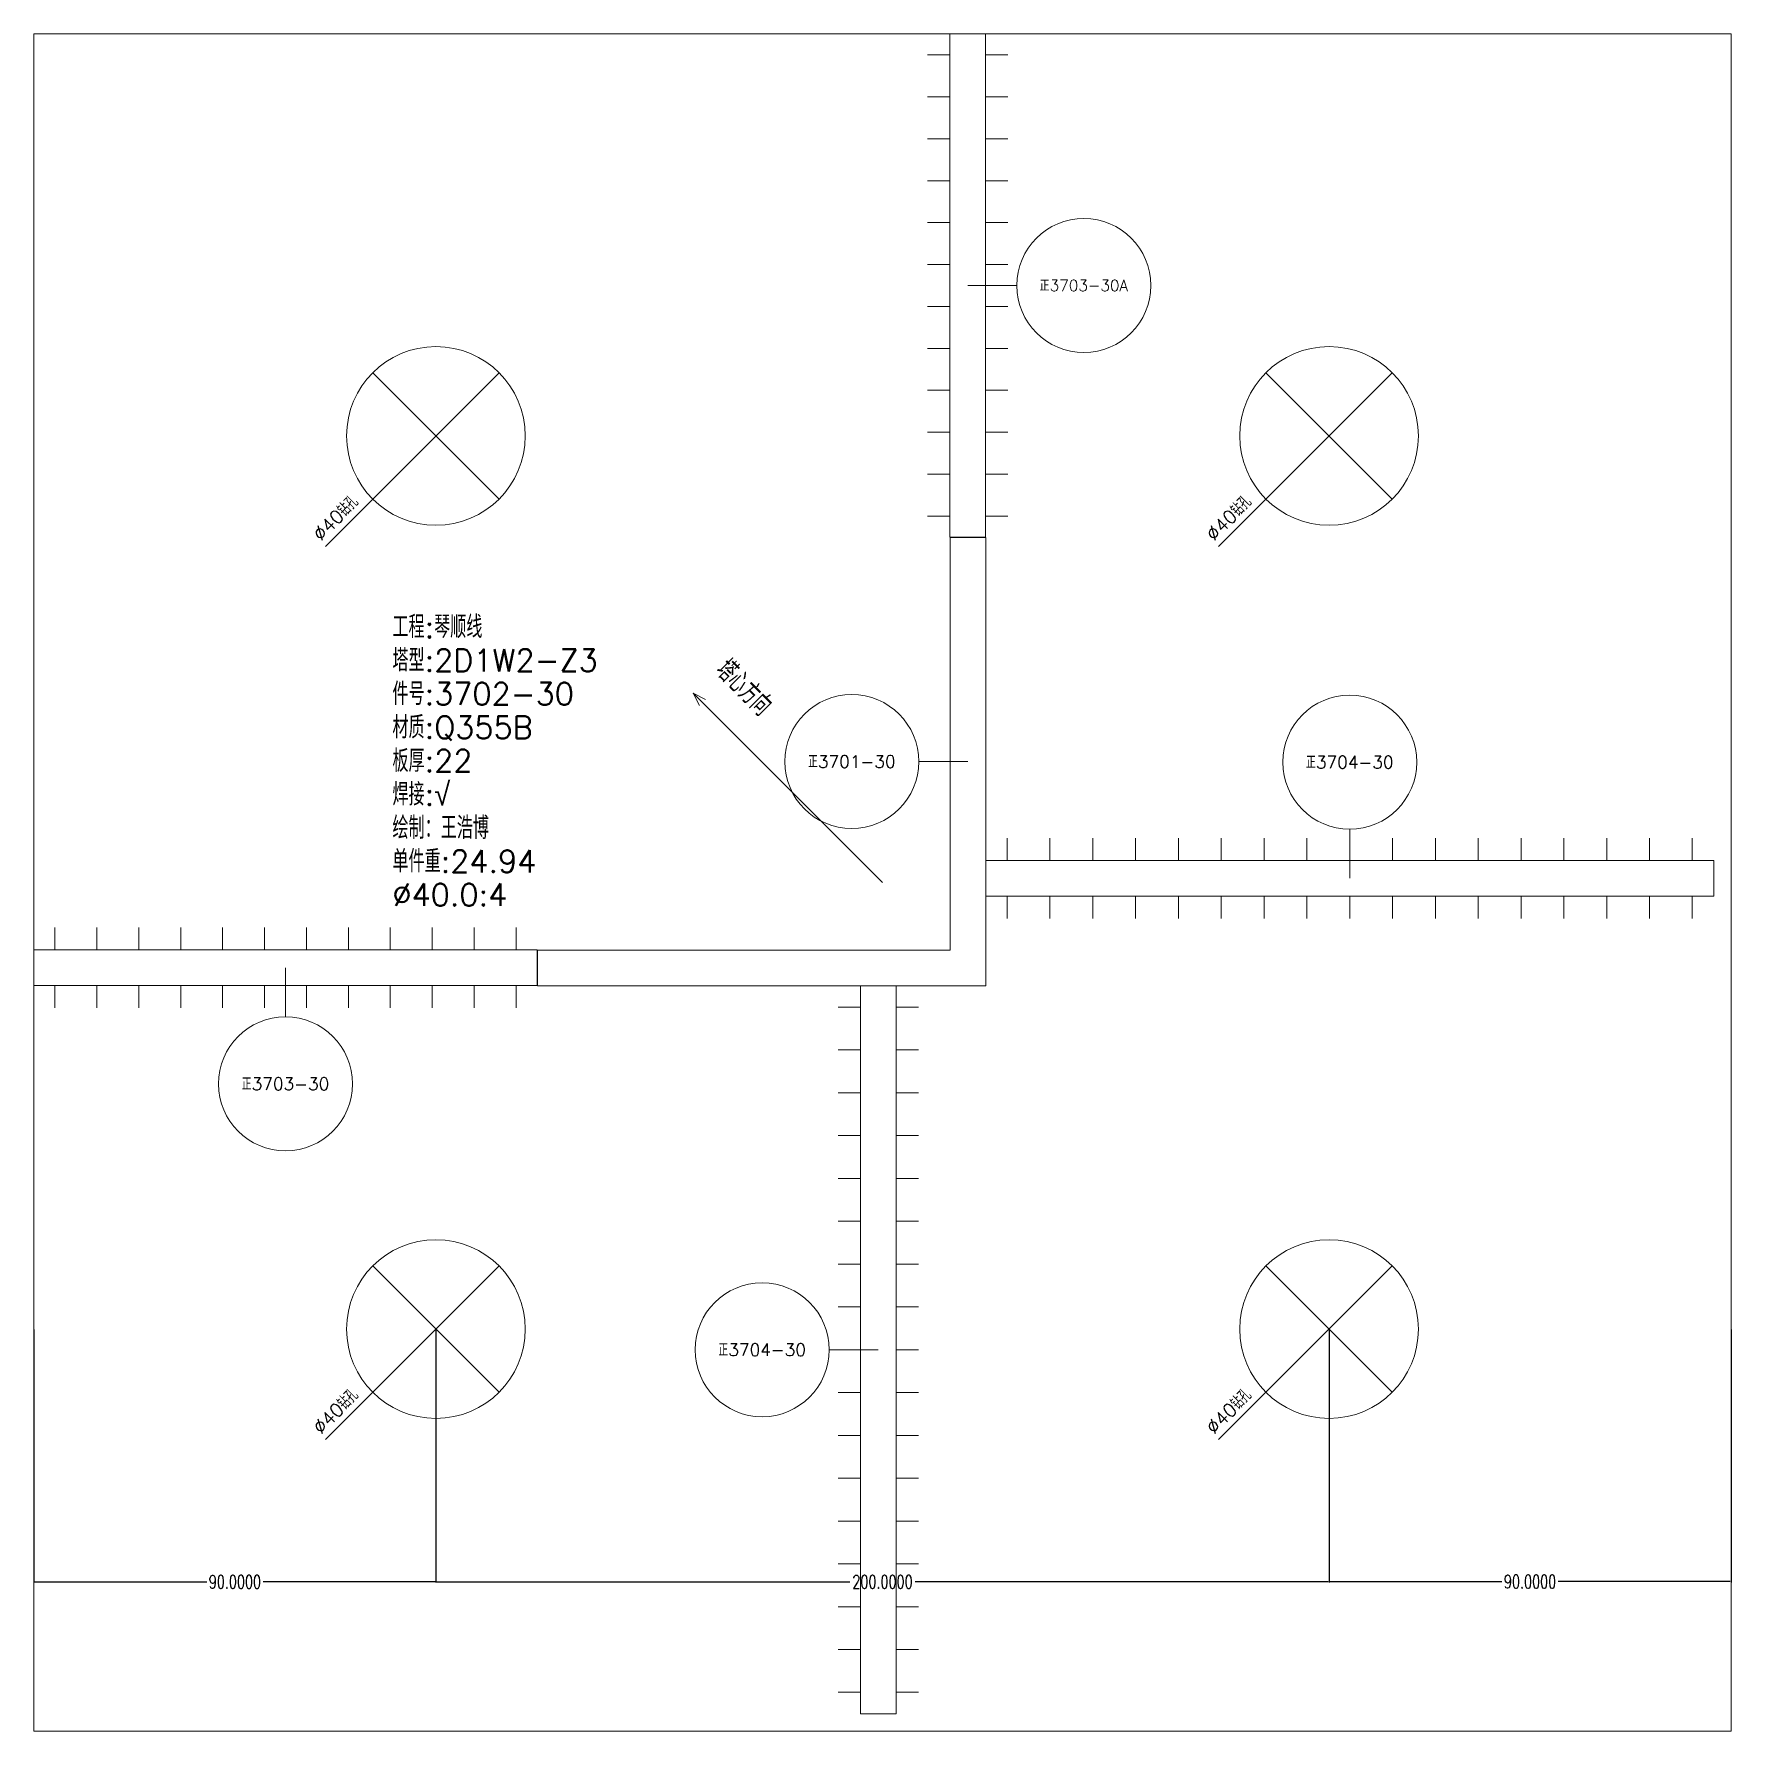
# Model space of a CAD drawing. Extents: x -580 to 8755, y 0 to 14723.
# Drawn here: x 6268.2 to 6648.2, y 1471.3 to 1851.3 of the extents above; entities that cross this region are included whole.
import ezdxf
from ezdxf.enums import TextEntityAlignment as Align

# ---------------------------------------------------------------- set-up
doc = ezdxf.new("R2010")
doc.units = 0
doc.header["$MEASUREMENT"] = 0
doc.layers.get('0').update_dxf_attribs({"linetype": 'CONTINUOUS', "lineweight": 25})
doc.layers.get('Defpoints').update_dxf_attribs({"linetype": 'CONTINUOUS'})
doc.layers.add('1', color=7, linetype='CONTINUOUS', lineweight=25)
doc.styles.add('DimFont', font='simplex.shx', dxfattribs={"width": 0.8, "bigfont": 'gbhzfs.shx'})
doc.styles.get("Standard").update_dxf_attribs({"font": 'simplex.shx', "width": 0.7, "height": 3, "bigfont": 'gbhzfs.shx'})
doc.dimstyles.new('DHDxfDimStyleOpen30', dxfattribs={"dimtxt": 2.5, "dimasz": 2.5, "dimexe": 1.25, "dimexo": 0.625, "dimtad": 2, "dimtxsty": 'DimFont', "dimblk": 'OPEN30', "dimblk1": 'OPEN30', "dimblk2": 'OPEN30', "dimcen": 2.5, "dimadec": 0, "dimazin": 0, "dimtfac": 1, "dimtmove": 0, "dimatfit": 3, "dimfxl": 0, "dimarcsym": 0})

msp = doc.modelspace()

# ---------------------------------------------------------------- texts
at = {"layer": '1', "color": 7, "linetype": 'Continuous', "lineweight": 13}
for s, height, p in [('正3703-30A', 2.5, (6503.26898, 1794.93325)), ('正3701-30', 2.777778, (6451.30131, 1688.34086)), ('正3704-30', 2.777778, (6562.80131, 1688.20441)), ('正3703-30', 2.777778, (6324.50845, 1616.17272)), ('正3704-30', 2.777778, (6431.23729, 1556.64039))]:
    msp.add_text(s, height=height, dxfattribs=at).set_placement(p, align=Align.MIDDLE_CENTER)
at = {"layer": '1', "color": 7, "linetype": 'Continuous', "lineweight": 18}
for p in [(6333.07879, 1736.86544), (6533.07879, 1736.86544), (6333.07879, 1536.86544), (6533.07879, 1536.86544)]:
    msp.add_text('%%c40钻孔', height=3, rotation=45, dxfattribs=at).set_placement(p, align=Align.BOTTOM_LEFT)
for s, p in [('工程:琴顺线', (6348.45393, 1714.50611)), ('塔型:2D1W2-Z3', (6348.45393, 1707.00611)), ('件号:3702-30', (6348.45393, 1699.50611)), ('材质:Q355B', (6348.45393, 1692.00611)), ('板厚:22', (6348.45393, 1684.50611)), ('焊接:√', (6348.45393, 1677.00611)), ('绘制：王浩博', (6348.45393, 1669.50611)), ('单件重:24.94', (6348.45393, 1662.00611)), ('%%c40.0:4', (6348.45393, 1654.50611))]:
    msp.add_text(s, height=5, dxfattribs=at).set_placement(p, align=Align.BOTTOM_LEFT)
at = {"layer": '1', "color": 7, "linetype": 'Continuous', "lineweight": 13}
msp.add_text('塔心方向', height=5, rotation=315, dxfattribs=at).set_placement((6419.29021, 1707.22257), align=Align.BOTTOM_LEFT)

# ---------------------------------------------------------------- blocks, each defined once
blk = doc.blocks.new('*D18')
at = {"color": 0, "linetype": 'Continuous', "lineweight": -2}
for p, q in [((6358.18, 1561.2), (6358.18, 1504.5)), ((6558.18, 1561.2), (6558.18, 1504.5)), ((6358.36, 1504.68), (6450.89, 1504.68)), ((6558, 1504.68), (6465.47, 1504.68))]:
    blk.add_line(p, q, dxfattribs=at)
at = {"color": 0, "linetype": 'Continuous'}
for points in [[(6358.36, 1504.71), (6358.36, 1504.65), (6358.18, 1504.68)], [(6558, 1504.71), (6558, 1504.65), (6558.18, 1504.68)]]:
    blk.add_solid(points, dxfattribs=at)
at = {"layer": 'Defpoints', "color": 0, "linetype": 'Continuous'}
for p in [(6358.18, 1561.26), (6558.18, 1561.26), (6558.18, 1504.68)]:
    blk.add_point(p, dxfattribs=at)
at = {"color": 0, "linetype": 'Continuous', "insert": (6458.18, 1504.68), "char_height": 3, "attachment_point": 5}
blk.add_mtext('\\A1;200.0000', dxfattribs=at)
blk = doc.blocks.new('*D17')
at = {"color": 0, "linetype": 'Continuous', "lineweight": -2}
for p, q in [((6268.18, 1561.2), (6268.18, 1504.5)), ((6358.18, 1561.2), (6358.18, 1504.5)), ((6268.36, 1504.68), (6306.89, 1504.68)), ((6358, 1504.68), (6319.47, 1504.68))]:
    blk.add_line(p, q, dxfattribs=at)
at = {"color": 0, "linetype": 'Continuous'}
for points in [[(6268.36, 1504.71), (6268.36, 1504.65), (6268.18, 1504.68)], [(6358, 1504.71), (6358, 1504.65), (6358.18, 1504.68)]]:
    blk.add_solid(points, dxfattribs=at)
at = {"layer": 'Defpoints', "color": 0, "linetype": 'Continuous'}
for p in [(6268.18, 1561.26), (6358.18, 1561.26), (6268.18, 1504.68)]:
    blk.add_point(p, dxfattribs=at)
at = {"color": 0, "linetype": 'Continuous', "insert": (6313.18, 1504.68), "char_height": 3, "attachment_point": 5}
blk.add_mtext('\\A1;90.0000', dxfattribs=at)
blk = doc.blocks.new('*D19')
at = {"color": 0, "linetype": 'Continuous', "lineweight": -2}
for p, q in [((6558.18, 1561.2), (6558.18, 1504.54)), ((6648.18, 1561.2), (6648.18, 1504.54)), ((6558.36, 1504.72), (6596.89, 1504.72)), ((6648, 1504.72), (6609.47, 1504.72))]:
    blk.add_line(p, q, dxfattribs=at)
at = {"color": 0, "linetype": 'Continuous'}
for points in [[(6558.36, 1504.75), (6558.36, 1504.69), (6558.18, 1504.72)], [(6648, 1504.75), (6648, 1504.69), (6648.18, 1504.72)]]:
    blk.add_solid(points, dxfattribs=at)
at = {"layer": 'Defpoints', "color": 0, "linetype": 'Continuous'}
for p in [(6558.18, 1561.26), (6648.18, 1561.26), (6648.18, 1504.72)]:
    blk.add_point(p, dxfattribs=at)
at = {"color": 0, "linetype": 'Continuous', "insert": (6603.18, 1504.72), "char_height": 3, "attachment_point": 5}
blk.add_mtext('\\A1;90.0000', dxfattribs=at)

# ---------------------------------------------------------------- dimensions: what is measured, and where the dimension line sits
at = {"color": 0, "linetype": 'Continuous'}
for base, p1, p2, picture, middle in [((6268.18108, 1504.67985), (6358.18108, 1561.26063), (6268.18108, 1561.26063), '*D17', (6313.18108, 1504.67985)), ((6558.18108, 1504.68103), (6358.18108, 1561.26063), (6558.18108, 1561.26063), '*D18', (6458.18108, 1504.68103)), ((6648.18108, 1504.72196), (6558.18108, 1561.26063), (6648.18108, 1561.26063), '*D19', (6603.18108, 1504.72196))]:
    dim = msp.add_linear_dim(base=base, p1=p1, p2=p2, dimstyle='DHDxfDimStyleOpen30', override={"dimtxt": 0.18, "dimasz": 0.18, "dimexe": 0.18, "dimexo": 0.0625, "dimgap": 0.09, "dimtad": 0, "dimtih": 1, "dimtoh": 1, "dimdec": 4, "dimzin": 0, "dimdsep": 46, "dimtxsty": 'Standard', "dimcen": 0.09, "dimtdec": 4, "dimtofl": 0, "dimtolj": 1, "dimtzin": 0}, dxfattribs=at)
    dim.commit()
    dim.dimension.update_dxf_attribs({"geometry": picture, "text_midpoint": middle})

# ---------------------------------------------------------------- linework, layer by layer
at = {"layer": '1', "color": 7, "linetype": 'Continuous', "lineweight": 18}
for p, q in [((6648.18108, 1851.26063), (6268.18108, 1851.26063)), ((6268.18108, 1851.26063), (6268.18108, 1471.26063)), ((6648.18108, 1471.26063), (6648.18108, 1851.26063)), ((6477.26898, 1794.93325), (6488.26898, 1794.93325)), ((6372.32321, 1775.40276), (6333.43234, 1736.51189)), ((6572.32321, 1775.40276), (6533.43234, 1736.51189)), ((6477.30131, 1688.34086), (6466.30131, 1688.34086)), ((6562.80131, 1662.20441), (6562.80131, 1673.20441)), ((6324.50845, 1642.17272), (6324.50845, 1631.17272)), ((6372.32321, 1575.40276), (6333.43234, 1536.51189)), ((6572.32321, 1575.40276), (6533.43234, 1536.51189)), ((6457.23729, 1556.64039), (6446.23729, 1556.64039)), ((6268.18108, 1471.26063), (6648.18108, 1471.26063))]:
    msp.add_line(p, q, dxfattribs=at)
at = {"layer": '1', "color": 7, "linetype": 'Continuous', "lineweight": 13}
for p, q in [((6473.26898, 1846.56668), (6468.26898, 1846.56668)), ((6481.26898, 1846.56668), (6486.26898, 1846.56668)), ((6473.26898, 1837.17878), (6468.26898, 1837.17878)), ((6481.26898, 1837.17878), (6486.26898, 1837.17878)), ((6473.26898, 1827.79089), (6468.26898, 1827.79089)), ((6481.26898, 1827.79089), (6486.26898, 1827.79089)), ((6473.26898, 1818.40299), (6468.26898, 1818.40299)), ((6481.26898, 1818.40299), (6486.26898, 1818.40299)), ((6473.26898, 1809.01509), (6468.26898, 1809.01509)), ((6481.26898, 1809.01509), (6486.26898, 1809.01509)), ((6473.26898, 1799.6272), (6468.26898, 1799.6272)), ((6481.26898, 1799.6272), (6486.26898, 1799.6272)), ((6473.26898, 1790.2393), (6468.26898, 1790.2393)), ((6481.26898, 1790.2393), (6486.26898, 1790.2393)), ((6473.26898, 1780.8514), (6468.26898, 1780.8514)), ((6481.26898, 1780.8514), (6486.26898, 1780.8514)), ((6344.04108, 1747.12063), (6372.32108, 1775.40063)), ((6372.32108, 1747.12063), (6344.04108, 1775.40063)), ((6544.04108, 1747.12063), (6572.32108, 1775.40063)), ((6572.32108, 1747.12063), (6544.04108, 1775.40063)), ((6473.26898, 1771.46351), (6468.26898, 1771.46351)), ((6481.26898, 1771.46351), (6486.26898, 1771.46351)), ((6473.26898, 1762.07561), (6468.26898, 1762.07561)), ((6481.26898, 1762.07561), (6486.26898, 1762.07561)), ((6473.26898, 1752.68772), (6468.26898, 1752.68772)), ((6481.26898, 1752.68772), (6486.26898, 1752.68772)), ((6473.26898, 1743.29982), (6468.26898, 1743.29982)), ((6481.26898, 1743.29982), (6486.26898, 1743.29982)), ((6458.18108, 1661.26063), (6415.75467, 1703.68703)), ((6415.75467, 1703.68703), (6417.2396, 1700.92932)), ((6415.75467, 1703.68703), (6418.51239, 1702.20211)), ((6486.09543, 1666.20441), (6486.09543, 1671.20441)), ((6495.68367, 1666.20441), (6495.68367, 1671.20441)), ((6505.2719, 1666.20441), (6505.2719, 1671.20441)), ((6514.86014, 1666.20441), (6514.86014, 1671.20441)), ((6524.44837, 1666.20441), (6524.44837, 1671.20441)), ((6534.03661, 1666.20441), (6534.03661, 1671.20441)), ((6543.62484, 1666.20441), (6543.62484, 1671.20441)), ((6553.21308, 1666.20441), (6553.21308, 1671.20441)), ((6562.80131, 1666.20441), (6562.80131, 1671.20441)), ((6572.38955, 1666.20441), (6572.38955, 1671.20441)), ((6581.97778, 1666.20441), (6581.97778, 1671.20441)), ((6591.56602, 1666.20441), (6591.56602, 1671.20441)), ((6601.15426, 1666.20441), (6601.15426, 1671.20441)), ((6610.74249, 1666.20441), (6610.74249, 1671.20441)), ((6620.33073, 1666.20441), (6620.33073, 1671.20441)), ((6629.91896, 1666.20441), (6629.91896, 1671.20441)), ((6639.5072, 1666.20441), (6639.5072, 1671.20441)), ((6486.09543, 1658.20441), (6486.09543, 1653.20441)), ((6495.68367, 1658.20441), (6495.68367, 1653.20441)), ((6505.2719, 1658.20441), (6505.2719, 1653.20441)), ((6514.86014, 1658.20441), (6514.86014, 1653.20441)), ((6524.44837, 1658.20441), (6524.44837, 1653.20441)), ((6534.03661, 1658.20441), (6534.03661, 1653.20441)), ((6543.62484, 1658.20441), (6543.62484, 1653.20441)), ((6553.21308, 1658.20441), (6553.21308, 1653.20441)), ((6562.80131, 1658.20441), (6562.80131, 1653.20441)), ((6572.38955, 1658.20441), (6572.38955, 1653.20441)), ((6581.97778, 1658.20441), (6581.97778, 1653.20441)), ((6591.56602, 1658.20441), (6591.56602, 1653.20441)), ((6601.15426, 1658.20441), (6601.15426, 1653.20441)), ((6610.74249, 1658.20441), (6610.74249, 1653.20441)), ((6620.33073, 1658.20441), (6620.33073, 1653.20441)), ((6629.91896, 1658.20441), (6629.91896, 1653.20441)), ((6639.5072, 1658.20441), (6639.5072, 1653.20441)), ((6272.87503, 1646.17272), (6272.87503, 1651.17272)), ((6282.26292, 1646.17272), (6282.26292, 1651.17272)), ((6291.65082, 1646.17272), (6291.65082, 1651.17272)), ((6301.03871, 1646.17272), (6301.03871, 1651.17272)), ((6310.42661, 1646.17272), (6310.42661, 1651.17272)), ((6319.81451, 1646.17272), (6319.81451, 1651.17272)), ((6329.2024, 1646.17272), (6329.2024, 1651.17272)), ((6338.5903, 1646.17272), (6338.5903, 1651.17272)), ((6347.9782, 1646.17272), (6347.9782, 1651.17272)), ((6357.36609, 1646.17272), (6357.36609, 1651.17272)), ((6366.75399, 1646.17272), (6366.75399, 1651.17272)), ((6376.14188, 1646.17272), (6376.14188, 1651.17272)), ((6272.87503, 1638.17272), (6272.87503, 1633.17272)), ((6282.26292, 1638.17272), (6282.26292, 1633.17272)), ((6291.65082, 1638.17272), (6291.65082, 1633.17272)), ((6301.03871, 1638.17272), (6301.03871, 1633.17272)), ((6310.42661, 1638.17272), (6310.42661, 1633.17272)), ((6319.81451, 1638.17272), (6319.81451, 1633.17272)), ((6329.2024, 1638.17272), (6329.2024, 1633.17272)), ((6338.5903, 1638.17272), (6338.5903, 1633.17272)), ((6347.9782, 1638.17272), (6347.9782, 1633.17272)), ((6357.36609, 1638.17272), (6357.36609, 1633.17272)), ((6366.75399, 1638.17272), (6366.75399, 1633.17272)), ((6376.14188, 1638.17272), (6376.14188, 1633.17272)), ((6453.23729, 1633.34627), (6448.23729, 1633.34627)), ((6461.23729, 1633.34627), (6466.23729, 1633.34627)), ((6453.23729, 1623.75804), (6448.23729, 1623.75804)), ((6461.23729, 1623.75804), (6466.23729, 1623.75804)), ((6453.23729, 1614.1698), (6448.23729, 1614.1698)), ((6461.23729, 1614.1698), (6466.23729, 1614.1698)), ((6453.23729, 1604.58157), (6448.23729, 1604.58157)), ((6461.23729, 1604.58157), (6466.23729, 1604.58157)), ((6453.23729, 1594.99333), (6448.23729, 1594.99333)), ((6461.23729, 1594.99333), (6466.23729, 1594.99333)), ((6453.23729, 1585.4051), (6448.23729, 1585.4051)), ((6461.23729, 1585.4051), (6466.23729, 1585.4051)), ((6344.04108, 1547.12063), (6372.32108, 1575.40063)), ((6372.32108, 1547.12063), (6344.04108, 1575.40063)), ((6453.23729, 1575.81686), (6448.23729, 1575.81686)), ((6461.23729, 1575.81686), (6466.23729, 1575.81686)), ((6544.04108, 1547.12063), (6572.32108, 1575.40063)), ((6572.32108, 1547.12063), (6544.04108, 1575.40063)), ((6453.23729, 1566.22863), (6448.23729, 1566.22863)), ((6461.23729, 1566.22863), (6466.23729, 1566.22863)), ((6453.23729, 1556.64039), (6448.23729, 1556.64039)), ((6461.23729, 1556.64039), (6466.23729, 1556.64039)), ((6453.23729, 1547.05215), (6448.23729, 1547.05215)), ((6461.23729, 1547.05215), (6466.23729, 1547.05215)), ((6453.23729, 1537.46392), (6448.23729, 1537.46392)), ((6461.23729, 1537.46392), (6466.23729, 1537.46392)), ((6453.23729, 1527.87568), (6448.23729, 1527.87568)), ((6461.23729, 1527.87568), (6466.23729, 1527.87568)), ((6453.23729, 1518.28745), (6448.23729, 1518.28745)), ((6461.23729, 1518.28745), (6466.23729, 1518.28745)), ((6453.23729, 1508.69921), (6448.23729, 1508.69921)), ((6461.23729, 1508.69921), (6466.23729, 1508.69921)), ((6453.23729, 1499.11098), (6448.23729, 1499.11098)), ((6461.23729, 1499.11098), (6466.23729, 1499.11098)), ((6453.23729, 1489.52274), (6448.23729, 1489.52274)), ((6461.23729, 1489.52274), (6466.23729, 1489.52274)), ((6453.23729, 1479.93451), (6448.23729, 1479.93451)), ((6461.23729, 1479.93451), (6466.23729, 1479.93451))]:
    msp.add_line(p, q, dxfattribs=at)
for points in [[(6473.26898, 1738.60587), (6473.26898, 1851.26063), (6481.26898, 1851.26063), (6481.26898, 1738.60587)], [(6481.30131, 1738.54133), (6481.30131, 1638.14039), (6380.90037, 1638.14039), (6380.90037, 1646.14039), (6473.30131, 1646.14039), (6473.30131, 1738.54133)], [(6644.30131, 1658.20441), (6481.30131, 1658.20441), (6481.30131, 1666.20441), (6644.30131, 1666.20441)], [(6268.18108, 1646.17272), (6380.83583, 1646.17272), (6380.83583, 1638.17272), (6268.18108, 1638.17272)], [(6461.23729, 1638.14039), (6461.23729, 1475.14039), (6453.23729, 1475.14039), (6453.23729, 1638.14039)]]:
    msp.add_lwpolyline(points, close=True, dxfattribs=at)
at = {"layer": '1', "color": 7, "linetype": 'Continuous', "lineweight": 18}
for centre in [(6503.26898, 1794.93325), (6451.30131, 1688.34086), (6562.80131, 1688.20441), (6324.50845, 1616.17272), (6431.23729, 1556.64039)]:
    msp.add_circle(centre, 15, dxfattribs=at)
at = {"layer": '1', "color": 7, "linetype": 'Continuous', "lineweight": 13}
for centre in [(6358.18108, 1761.26063), (6558.18108, 1761.26063), (6358.18108, 1561.26063), (6558.18108, 1561.26063)]:
    msp.add_circle(centre, 20, dxfattribs=at)

msp.set_redraw_order([(e.dxf.handle, doc.entitydb.next_handle()) for e in msp.query("TEXT MTEXT ATTDEF DIMENSION ARC_DIMENSION")])  # texts and dimensions are drawn at this point

doc.saveas('drawing.dxf')
